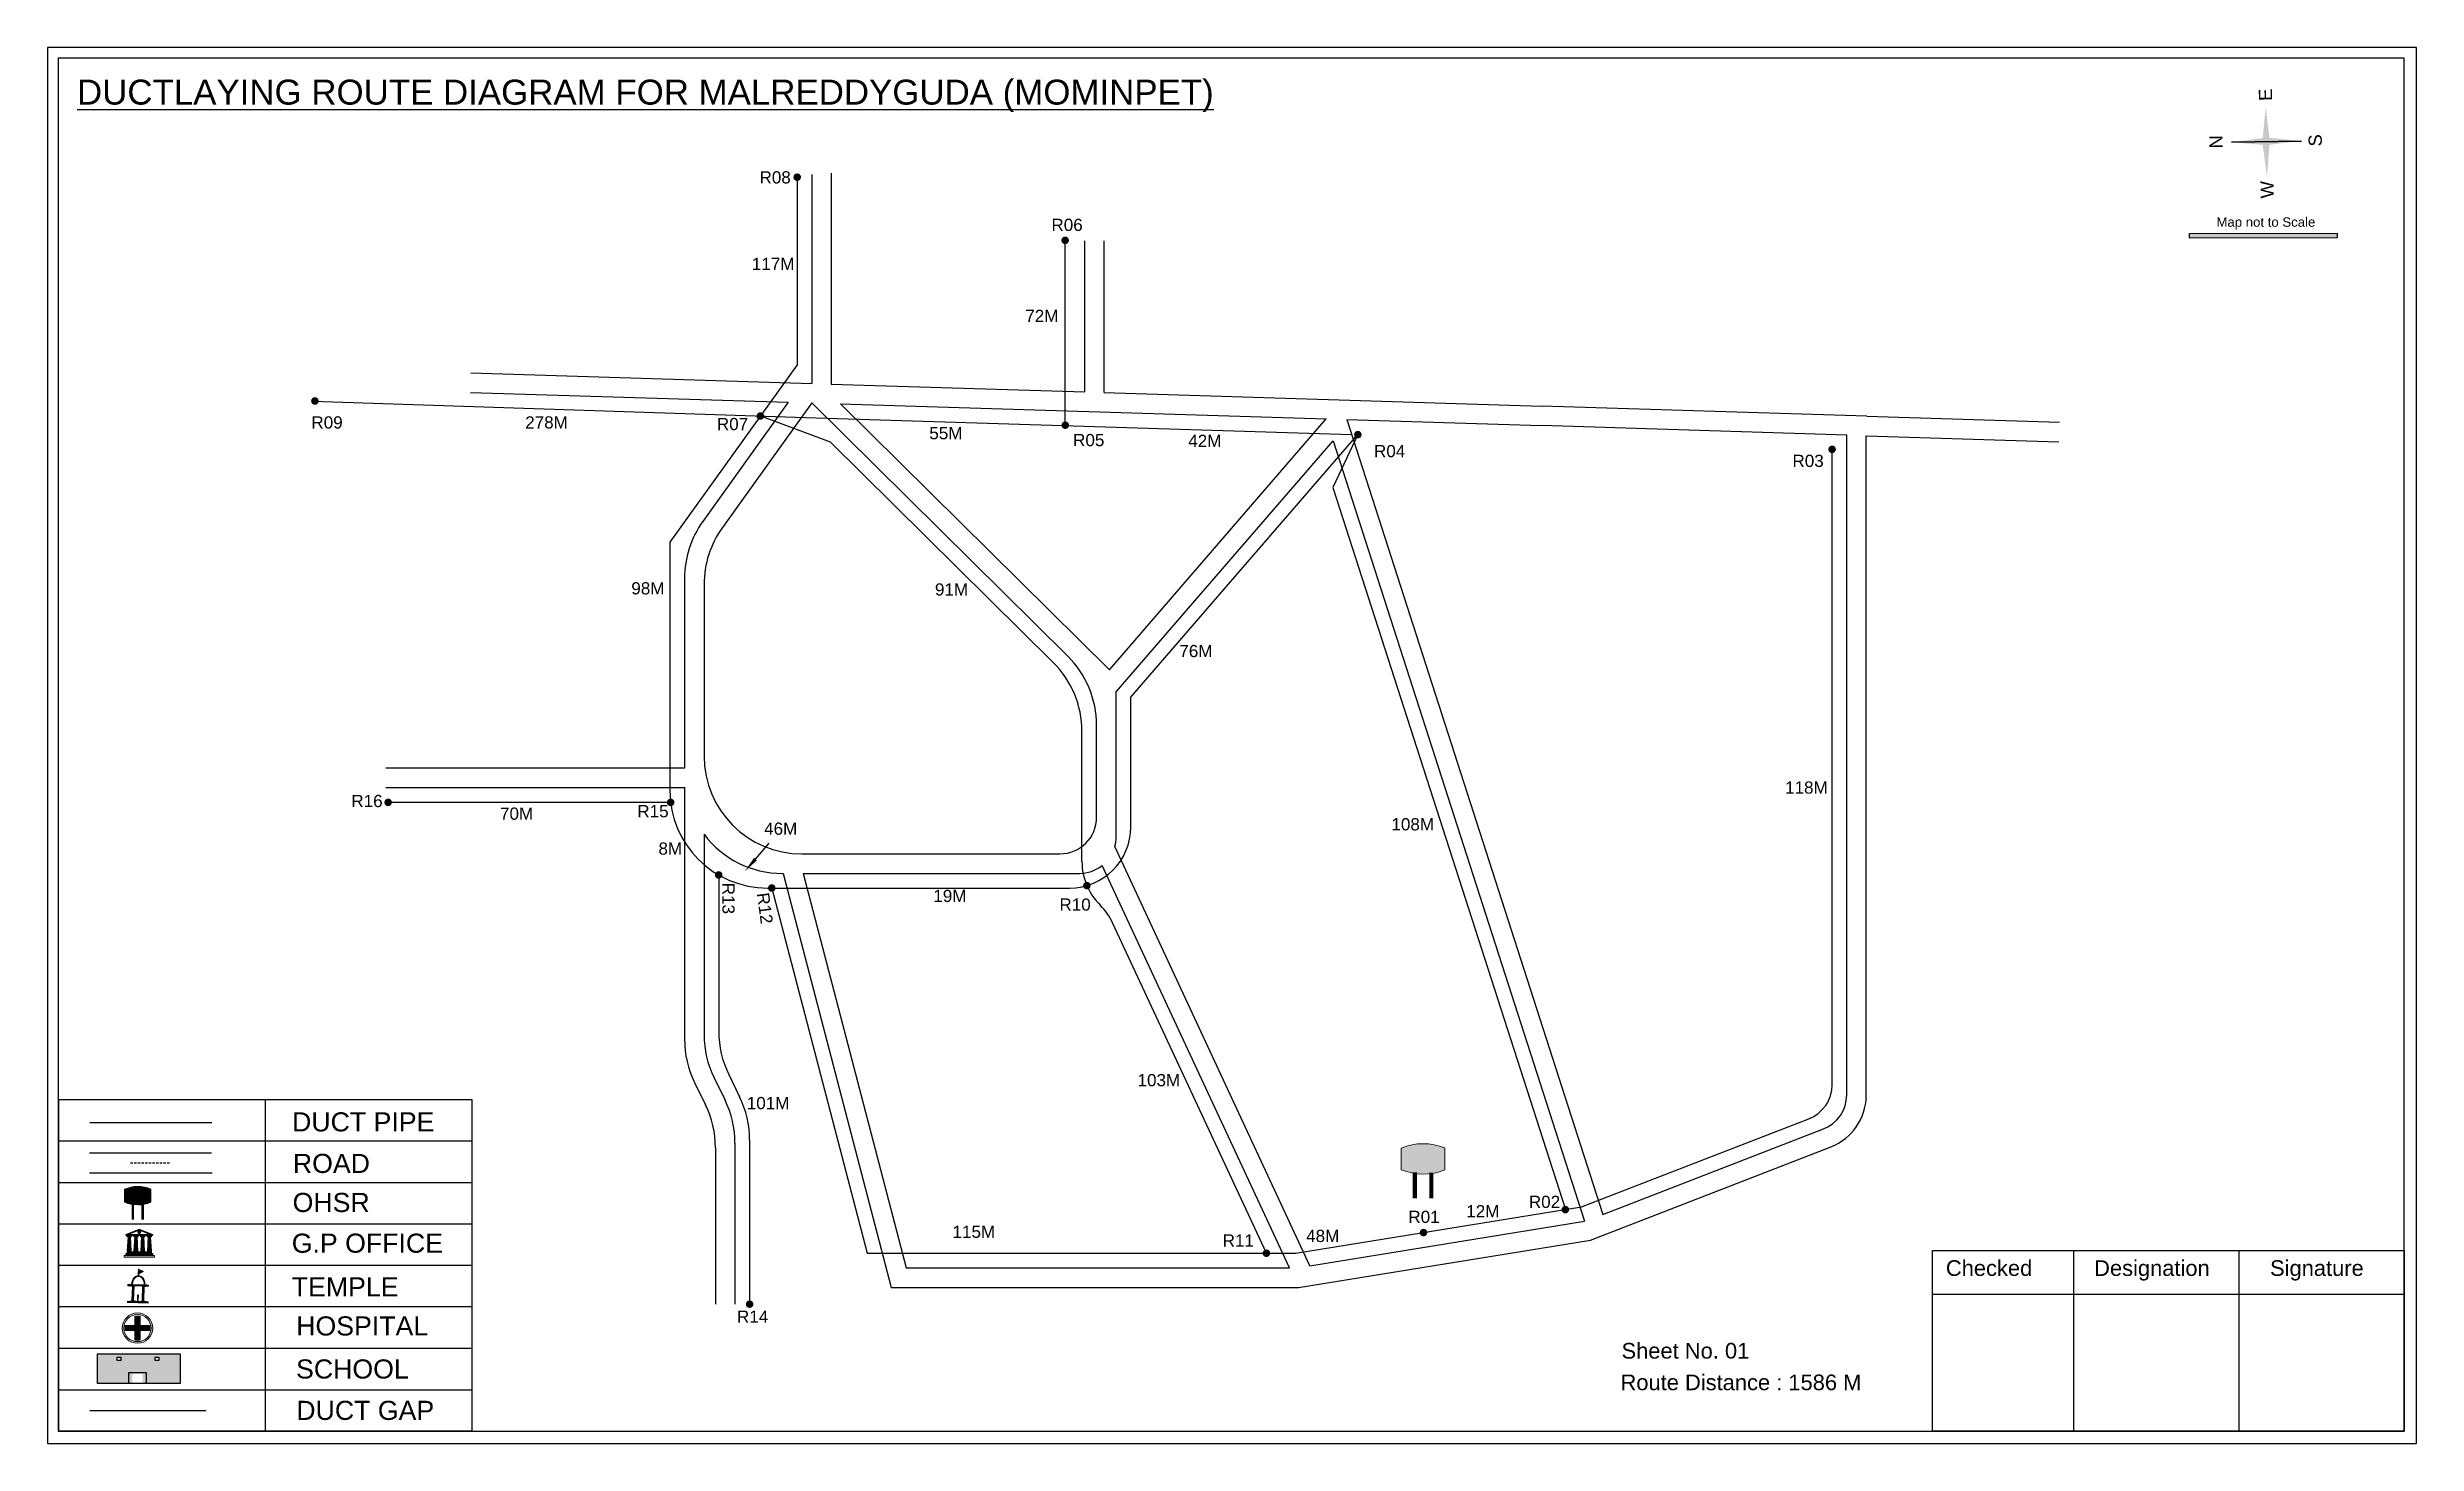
# Model space of a CAD drawing. Header units: inches. Extents: x 438 to 7089, y 302 to 873.
# Drawn here: x 2180 to 3151, y 302 to 873 of the extents above; entities that cross this region are included whole.
import ezdxf

# ---------------------------------------------------------------- set-up
doc = ezdxf.new("R2010")
doc.units = ezdxf.units.IN
doc.header["$MEASUREMENT"] = 0
doc.linetypes.add('DASHEDX2', pattern=[1.5, 1, -0.5])
for name, color, linetype in [('LANDMARK', 7, 'Continuous'), ('OHT', 7, 'Continuous'), ('pipe', 5, 'Continuous')]:
    doc.layers.add(name, color=color, linetype=linetype)
doc.styles.get("Standard").update_dxf_attribs({"font": 'arial.ttf'})

msp = doc.modelspace()

# ---------------------------------------------------------------- texts
at = {"color": 242, "true_color": 0xcd2027}
msp.add_text('%%UDUCTLAYING ROUTE DIAGRAM FOR MALREDDYGUDA (MOMINPET)', height=10.2188, dxfattribs=at).set_placement((2192.63, 849.82))
for s, height, rotation, p in [('E', 5.4, 91.00631, (3091.59, 851.35)), ('N', 5.4, 91.00631, (3071.33, 831.89)), ('S', 5.4, 91.00631, (3111.97, 832.7)), ('W', 5.4, 91.00631, (3092.29, 811.46)), ('R13', 5, 270, (2456.93, 531.19)), ('R12', 5, 277.50475, (2471.04, 526.8))]:
    msp.add_text(s, height=height, rotation=rotation).set_placement(p)
for s, height, p in [('R08', 5, (2472.13, 817.52)), ('R06', 5, (2591.68, 798.08)), ('Map not to Scale', 3.8612, (3068.79, 799.8)), ('117M', 5, (2468.98, 782.08)), ('72M', 5, (2580.97, 760.8)), ('R09', 5, (2288.62, 717.18)), ('278M', 5, (2376.17, 717.19)), ('R07', 5, (2454.67, 716.51)), ('55M', 5, (2541.67, 712.78)), ('R05', 5, (2600.55, 709.96)), ('42M', 5, (2647.71, 709.62)), ('R04', 5, (2723.77, 705.44)), ('R03', 5, (2895.15, 701.45)), ('98M', 5, (2419.63, 649.26)), ('91M', 5, (2543.98, 648.79)), ('76M', 5, (2644.06, 623.58)), ('118M', 5, (2892.12, 567.68)), ('R16', 5, (2304.98, 562.18)), ('R15', 5, (2422.09, 557.99)), ('70M', 5, (2365.86, 557)), ('46M', 5, (2474.02, 550.84)), ('108M', 5, (2730.91, 552.64)), ('8M', 5, (2430.74, 542.69)), ('19M', 5, (2543.31, 523.3)), ('R10', 5, (2594.96, 519.77)), ('103M', 5, (2626.94, 447.87)), ('DUCT PIPE', 7.824, (2280.7, 429.37)), ('101M', 5, (2466.91, 438.48)), ('ROAD ', 7.824, (2281.03, 412.36)), ('OHSR', 7.824, (2280.93, 396.37)), ('12M', 5, (2761.54, 394.18)), ('R02', 5, (2787.2, 398.03)), ('115M', 5, (2551.17, 385.79)), ('48M', 5, (2695.99, 384.09)), ('R01', 5, (2737.86, 391.9)), ('G.P OFFICE', 7.824, (2280.57, 379.7)), ('R11', 5, (2661.8, 382.21)), ('TEMPLE', 7.824, (2280.57, 361.82)), ('Checked', 6.416, (2957.98, 370.21)), ('Designation', 6.4157, (3018.69, 370.21)), ('Signature', 6.416, (3090.74, 370.21)), ('HOSPITAL', 7.824, (2282.39, 345.81)), ('R14', 5, (2462.91, 351.02)), ('Sheet No. 01', 6.4157, (2825.15, 336.35)), ('SCHOOL', 7.824, (2282.33, 328.19)), ('Route Distance : 1586 M', 6.4157, (2824.74, 323.41)), ('DUCT GAP', 7.824, (2282.44, 311.24))]:
    msp.add_text(s, height=height).set_placement(p)

# ---------------------------------------------------------------- blocks, each defined once
blk = doc.blocks.new('OHT')
at = {"linetype": 'Continuous', "lineweight": 0, "true_color": 0x0ffffc}
blk.add_hatch(color=4, dxfattribs=at).paths.add_polyline_path([(0.012, 1), (0, 1, 0.101323), (-0.4, 0.916), (-0.4, 0.525, 0.194075), (0.399, 0.521), (0.399, 0.921, 0.097877)])
at = {"color": 4, "linetype": 'Continuous', "lineweight": 0, "true_color": 0x0ffffc, "flags": 128}
for points in [[(-0.4, 0.525), (-0.4, 0.916)], [(0.399, 0.521), (0.399, 0.921)]]:
    blk.add_lwpolyline(points, dxfattribs=at)
at = {"color": 4, "linetype": 'Continuous', "lineweight": 0, "true_color": 0x0ffffc, "const_width": 0.075, "flags": 128}
for points in [[(-0.15, 0), (-0.15, 0.475)], [(0.15, 0), (0.15, 0.473)]]:
    blk.add_lwpolyline(points, dxfattribs=at)
at = {"color": 4, "linetype": 'Continuous', "lineweight": 0, "true_color": 0x0ffffc}
for centre, radius, start, end in [((0.006, -0.019), 1.019, 67.3109, 113.4711), ((0.004, 1.513), 1.068, 247.7682, 291.7007)]:
    blk.add_arc(centre, radius, start, end, dxfattribs=at)
blk = doc.blocks.new('Government_Office')
at = {"linetype": 'Continuous', "lineweight": 0, "true_color": 0xff0000}
h = blk.add_hatch(color=1, dxfattribs=at)
h.paths.add_polyline_path([(0.44, 0.72), (0.45, 0.75), (0, 0.93), (-0.45, 0.75), (-0.44, 0.72)])
h.paths.add_polyline_path([(0.355, 0.75), (-0.355, 0.75), (0, 0.9)], flags=16)
h.paths.add_polyline_path([(0, 0.778, -1), (0, 0.872, -1)], flags=0)
h = blk.add_hatch(color=1, dxfattribs=at)
edge = h.paths.add_edge_path()
edge.add_arc((0, 0.825), 0.0467, 90, 270)
edge.add_arc((0, 0.825), 0.0467, 270, 450)
for points in [[(-0.5, 0.05), (0.5, 0.05), (0.5, 0), (-0.5, 0)], [(-0.45, 0.075), (-0.45, 0.12), (0.45, 0.12), (0.45, 0.075)], [(-0.4, 0.14), (-0.4, 0.18), (0.4, 0.18), (0.4, 0.14)]]:
    blk.add_hatch(color=1, dxfattribs=at).paths.add_polyline_path(points)
h = blk.add_hatch(color=1, dxfattribs=at)
edge = h.paths.add_edge_path()
edge.add_line((-0.27, 0.195), (-0.295, 0.675))
edge.add_line((-0.295, 0.675), (-0.29, 0.675))
edge.add_arc((-0.278, 0.688), 0.0176, 225.30401, 441.56588)
edge.add_line((-0.275, 0.705), (-0.395, 0.705))
edge.add_arc((-0.392, 0.688), 0.0176, 98.43412, 314.69599)
edge.add_line((-0.38, 0.675), (-0.375, 0.675))
edge.add_line((-0.375, 0.675), (-0.4, 0.195))
edge.add_line((-0.4, 0.195), (-0.27, 0.195))
h = blk.add_hatch(color=1, dxfattribs=at)
edge = h.paths.add_edge_path()
edge.add_line((-0.047, 0.195), (-0.072, 0.675))
edge.add_line((-0.072, 0.675), (-0.067, 0.675))
edge.add_arc((-0.054, 0.688), 0.0176, 225.30401, 441.56588)
edge.add_line((-0.052, 0.705), (-0.172, 0.705))
edge.add_arc((-0.169, 0.688), 0.0176, 98.43412, 314.69599)
edge.add_line((-0.157, 0.675), (-0.152, 0.675))
edge.add_line((-0.152, 0.675), (-0.177, 0.195))
edge.add_line((-0.177, 0.195), (-0.047, 0.195))
h = blk.add_hatch(color=1, dxfattribs=at)
edge = h.paths.add_edge_path()
edge.add_line((0.177, 0.195), (0.152, 0.675))
edge.add_line((0.152, 0.675), (0.157, 0.675))
edge.add_arc((0.169, 0.688), 0.0176, 225.30401, 441.56588)
edge.add_line((0.172, 0.705), (0.052, 0.705))
edge.add_arc((0.054, 0.688), 0.0176, 98.43412, 314.69599)
edge.add_line((0.067, 0.675), (0.072, 0.675))
edge.add_line((0.072, 0.675), (0.047, 0.195))
edge.add_line((0.047, 0.195), (0.177, 0.195))
h = blk.add_hatch(color=1, dxfattribs=at)
edge = h.paths.add_edge_path()
edge.add_line((0.4, 0.195), (0.375, 0.675))
edge.add_line((0.375, 0.675), (0.38, 0.675))
edge.add_arc((0.392, 0.688), 0.0176, 225.30401, 441.56588)
edge.add_line((0.395, 0.705), (0.275, 0.705))
edge.add_arc((0.278, 0.688), 0.0176, 98.43412, 314.69599)
edge.add_line((0.29, 0.675), (0.295, 0.675))
edge.add_line((0.295, 0.675), (0.27, 0.195))
edge.add_line((0.27, 0.195), (0.4, 0.195))
at = {"color": 1, "linetype": 'Continuous', "lineweight": 0, "true_color": 0xff0000, "flags": 128}
for points in [[(-0.45, 0.75), (-0.44, 0.72), (0.44, 0.72), (0.45, 0.75), (0, 0.93)], [(-0.355, 0.75), (0.355, 0.75), (0, 0.9)], [(-0.5, 0.05), (0.5, 0.05), (0.5, 0), (-0.5, 0)], [(-0.45, 0.075), (-0.45, 0.12), (0.45, 0.12), (0.45, 0.075)], [(-0.4, 0.14), (-0.4, 0.18), (0.4, 0.18), (0.4, 0.14)]]:
    blk.add_lwpolyline(points, close=True, dxfattribs=at)
for points in [[(0, 0.872, 1), (0, 0.778, 1)], [(-0.27, 0.195), (-0.295, 0.675), (-0.29, 0.675, 1.379694), (-0.275, 0.705), (-0.395, 0.705, 1.379694), (-0.38, 0.675), (-0.375, 0.675), (-0.4, 0.195)], [(-0.047, 0.195), (-0.072, 0.675), (-0.067, 0.675, 1.379694), (-0.052, 0.705), (-0.172, 0.705, 1.379694), (-0.157, 0.675), (-0.152, 0.675), (-0.177, 0.195)], [(0.177, 0.195), (0.152, 0.675), (0.157, 0.675, 1.379694), (0.172, 0.705), (0.052, 0.705, 1.379694), (0.067, 0.675), (0.072, 0.675), (0.047, 0.195)], [(0.4, 0.195), (0.375, 0.675), (0.38, 0.675, 1.379694), (0.395, 0.705), (0.275, 0.705, 1.379694), (0.29, 0.675), (0.295, 0.675), (0.27, 0.195)]]:
    blk.add_lwpolyline(points, format="xyb", close=True, dxfattribs=at)
blk = doc.blocks.new('Temple')
at = {"linetype": 'Continuous', "lineweight": 0, "true_color": 0xff0000}
h = blk.add_hatch(color=1, dxfattribs=at)
edge = h.paths.add_edge_path()
edge.add_line((0.175, 0.49), (0.225, 0.49))
edge.add_line((0.225, 0.49), (0.225, 0.497))
edge.add_line((0.225, 0.497), (0.307, 0.497))
edge.add_line((0.307, 0.497), (0.307, 0.533))
edge.add_line((0.307, 0.533), (0.257, 0.533))
edge.add_line((0.257, 0.533), (0.257, 0.54))
edge.add_line((0.257, 0.54), (0.2, 0.54))
edge.add_spline(control_points=[(0.2, 0.54), (0.2, 0.589), (0.19, 0.638), (0.142, 0.743), (0.092, 0.79), (0.027, 0.805), (0.02, 0.806), (0.012, 0.806)], knot_values=[4.712389, 4.712389, 4.712389, 4.712389, 5.278166, 5.278166, 6.117402, 6.117402, 6.223801, 6.223801, 6.223801, 6.223801], degree=3, periodic=0)
edge.add_line((0.012, 0.806), (0.012, 0.79))
edge.add_line((0.012, 0.79), (-0.012, 0.79))
edge.add_line((-0.012, 0.79), (-0.012, 0.806))
edge.add_spline(control_points=[(-0.012, 0.806), (-0.055, 0.802), (-0.096, 0.781), (-0.171, 0.699), (-0.197, 0.628), (-0.2, 0.55), (-0.2, 0.545), (-0.2, 0.54)], knot_values=[6.343965, 6.343965, 6.343965, 6.343965, 6.956638, 6.956638, 7.795874, 7.795874, 7.853982, 7.853982, 7.853982, 7.853982], degree=3, periodic=0)
edge.add_line((-0.2, 0.54), (-0.257, 0.54))
edge.add_line((-0.257, 0.54), (-0.257, 0.533))
edge.add_line((-0.257, 0.533), (-0.307, 0.533))
edge.add_line((-0.307, 0.533), (-0.307, 0.497))
edge.add_line((-0.307, 0.497), (-0.225, 0.497))
edge.add_line((-0.225, 0.497), (-0.225, 0.49))
edge.add_line((-0.225, 0.49), (-0.175, 0.49))
edge.add_line((-0.175, 0.49), (-0.175, 0.07))
edge.add_arc((-0.205, 0.07), 0.03, -90, 0, ccw=False)
edge.add_line((-0.205, 0.04), (-0.257, 0.04))
edge.add_line((-0.257, 0.04), (-0.257, 0.033))
edge.add_line((-0.257, 0.033), (-0.307, 0.033))
edge.add_line((-0.307, 0.033), (-0.307, 0))
edge.add_line((-0.307, 0), (0.307, 0))
edge.add_line((0.307, 0), (0.307, 0.033))
edge.add_line((0.307, 0.033), (0.257, 0.033))
edge.add_line((0.257, 0.033), (0.257, 0.04))
edge.add_line((0.257, 0.04), (0.205, 0.04))
edge.add_arc((0.205, 0.07), 0.03, 180, 270, ccw=False)
edge.add_line((0.175, 0.07), (0.175, 0.49))
h.paths.add_polyline_path([(0.125, 0.07, -0.414214), (0.095, 0.04), (0.05, 0.04), (0.05, 0.033), (-0.05, 0.033), (-0.05, 0.04), (-0.095, 0.04, -0.414214), (-0.125, 0.07), (-0.125, 0.497), (0.125, 0.497)], flags=16)
edge = h.paths.add_edge_path(flags=16)
edge.add_ellipse((0, 0.54), major_axis=(0, 0.242), ratio=0.722808, start_angle=270, end_angle=450, ccw=False)
edge.add_line((0.175, 0.54), (-0.175, 0.54))
h.paths.add_polyline_path([(0.012, 0.23), (0.012, 0.07), (-0.012, 0.07), (-0.012, 0.23)], flags=0)
h = blk.add_hatch(color=1, dxfattribs=at)
edge = h.paths.add_edge_path()
edge.add_line((0.012, 0.857), (0, 0.85))
edge.add_line((0, 0.85), (-0.003, 0.925))
edge.add_line((-0.003, 0.925), (-0.012, 0.925))
edge.add_line((-0.012, 0.925), (-0.012, 0.806))
edge.add_spline(control_points=[(-0.012, 0.806), (-0.004, 0.807), (0.004, 0.807), (0.012, 0.806)], knot_values=[6.223801, 6.223801, 6.223801, 6.223801, 6.343965, 6.343965, 6.343965, 6.343965], degree=3, periodic=0)
edge.add_line((0.012, 0.806), (0.012, 0.857))
h = blk.add_hatch(color=1, dxfattribs=at)
edge = h.paths.add_edge_path()
edge.add_line((0.012, 0.79), (0.012, 0.806))
edge.add_spline(control_points=[(0.012, 0.806), (0.004, 0.807), (-0.004, 0.807), (-0.012, 0.806)], knot_values=[6.223801, 6.223801, 6.223801, 6.223801, 6.343965, 6.343965, 6.343965, 6.343965], degree=3, periodic=0)
edge.add_line((-0.012, 0.806), (-0.012, 0.79))
edge.add_line((-0.012, 0.79), (0.012, 0.79))
at = {"linetype": 'Continuous', "lineweight": 0, "true_color": 0xe66000}
blk.add_hatch(color=32, dxfattribs=at).paths.add_polyline_path([(-0.006, 1), (0.147, 0.931), (0, 0.85)])
at = {"color": 1, "linetype": 'Continuous', "lineweight": 0, "true_color": 0xff0000, "flags": 128}
for points in [[(0.012, 0.925), (-0.012, 0.925), (-0.012, 0.79), (0.012, 0.79)], [(0.012, 0.23), (-0.012, 0.23), (-0.012, 0.07), (0.012, 0.07)]]:
    blk.add_lwpolyline(points, close=True, dxfattribs=at)
at = {"color": 32, "linetype": 'Continuous', "lineweight": 0, "true_color": 0xe66000, "flags": 128}
blk.add_lwpolyline([(-0.006, 1), (0.147, 0.931), (0, 0.85), (-0.006, 1)], dxfattribs=at)
at = {"color": 1, "linetype": 'Continuous', "lineweight": 0, "true_color": 0xff0000, "flags": 128}
blk.add_lwpolyline([(0.2, 0.54), (0.257, 0.54), (0.257, 0.533), (0.307, 0.533), (0.307, 0.497), (0.225, 0.497), (0.225, 0.49), (0.175, 0.49), (0.175, 0.07, 0.414214), (0.205, 0.04), (0.257, 0.04), (0.257, 0.033), (0.307, 0.033), (0.307, 0), (-0.307, 0), (-0.307, 0.033), (-0.257, 0.033), (-0.257, 0.04), (-0.205, 0.04, 0.414214), (-0.175, 0.07), (-0.175, 0.49), (-0.225, 0.49), (-0.225, 0.497), (-0.307, 0.497), (-0.307, 0.533), (-0.257, 0.533), (-0.257, 0.54), (-0.2, 0.54)], format="xyb", dxfattribs=at)
blk.add_lwpolyline([(-0.175, 0.54), (0.175, 0.54)], dxfattribs=at)
blk.add_lwpolyline([(0.125, 0.497), (0.125, 0.07, -0.414214), (0.095, 0.04), (0.05, 0.04), (0.05, 0.033), (-0.05, 0.033), (-0.05, 0.04), (-0.095, 0.04, -0.414214), (-0.125, 0.07), (-0.125, 0.497)], format="xyb", close=True, dxfattribs=at)
at = {"color": 1, "linetype": 'Continuous', "lineweight": 0, "true_color": 0xff0000}
blk.add_ellipse((0, 0.54), major_axis=(0, 0.242), ratio=0.722808, start_param=4.712389, end_param=7.853982, dxfattribs=at)
blk.add_open_spline([(0.2, 0.54), (0.2, 0.589), (0.19, 0.638), (0.142, 0.743), (0.092, 0.79), (-0.023, 0.816), (-0.085, 0.794), (-0.171, 0.699), (-0.197, 0.628), (-0.2, 0.55), (-0.2, 0.545), (-0.2, 0.54)], degree=3, knots=[4.712389, 4.712389, 4.712389, 4.712389, 5.278166, 5.278166, 6.117402, 6.117402, 6.956638, 6.956638, 7.795874, 7.795874, 7.853982, 7.853982, 7.853982, 7.853982], dxfattribs=at)
blk = doc.blocks.new('*U5')
at = {"color": 0, "linetype": 'DASHEDX2', "transparency": 16777216}
blk.add_line((-8.22, 0), (8.01, 0), dxfattribs=at)
blk = doc.blocks.new('Hospital')
at = {"linetype": 'Continuous', "lineweight": 0, "true_color": 0x000000}
h = blk.add_hatch(color=18, dxfattribs=at)
h.paths.add_polyline_path([(-0.5, 0, 1), (0.5, 0, 1)])
h.paths.add_polyline_path([(0.446, 0, -1), (-0.446, 0, -1)], flags=16)
at = {"linetype": 'Continuous', "true_color": 0xff0000}
blk.add_hatch(color=1, dxfattribs=at).paths.add_polyline_path([(-0.394, 0.08), (-0.08, 0.08), (-0.08, 0.394), (0.08, 0.394), (0.08, 0.08), (0.394, 0.08), (0.394, -0.08), (0.08, -0.08), (0.08, -0.394), (-0.08, -0.394), (-0.08, -0.08), (-0.394, -0.08)])
at = {"color": 1, "linetype": 'Continuous', "true_color": 0xff0000, "flags": 128}
blk.add_lwpolyline([(-0.394, 0.08), (-0.08, 0.08), (-0.08, 0.394), (0.08, 0.394), (0.08, 0.08), (0.394, 0.08), (0.394, -0.08), (0.08, -0.08), (0.08, -0.394), (-0.08, -0.394), (-0.08, -0.08), (-0.394, -0.08)], close=True, dxfattribs=at)
at = {"color": 18, "linetype": 'Continuous', "lineweight": 0, "true_color": 0x000000}
for radius in [0.5, 0.446]:
    blk.add_circle((0, 0), radius, dxfattribs=at)

# ---------------------------------------------------------------- hatches: boundary and pattern name
at = {"ltscale": 0.5}
h = msp.add_hatch(color=5, dxfattribs=at)
h.dxf.hatch_style = 1
h.paths.add_polyline_path([(2489.12, 820.1, 1), (2486, 820.1, 1)])
h = msp.add_hatch(color=5, dxfattribs=at)
h.dxf.hatch_style = 1
h.paths.add_polyline_path([(2598.85, 794.25, 1), (2595.73, 794.25, 1)])
at = {"true_color": 0x0093dd}
h = msp.add_hatch(color=142, dxfattribs=at)
h.dxf.hatch_style = 1
h.paths.add_polyline_path([(3057.7, 797.07), (3057.7, 795.06), (3118.2, 795.2), (3118.2, 797.21)])
at = {"ltscale": 0.5}
h = msp.add_hatch(color=5, dxfattribs=at)
h.dxf.hatch_style = 1
h.paths.add_polyline_path([(2291.62, 728.46, 1), (2288.5, 728.46, 1)])
h = msp.add_hatch(color=5, dxfattribs=at)
h.dxf.hatch_style = 1
h.paths.add_polyline_path([(2474.02, 722.29, 1), (2470.9, 722.29, 1)])
h = msp.add_hatch(color=5, dxfattribs=at)
h.dxf.hatch_style = 1
h.paths.add_polyline_path([(2598.91, 718.54, 1), (2595.8, 718.54, 1)])
h = msp.add_hatch(color=5, dxfattribs=at)
h.dxf.hatch_style = 1
h.paths.add_polyline_path([(2718.72, 714.69, 1), (2715.6, 714.69, 1)])
h = msp.add_hatch(color=5, dxfattribs=at)
h.dxf.hatch_style = 1
h.paths.add_polyline_path([(2912.94, 708.66, 1), (2909.82, 708.66, 1)])
h = msp.add_hatch(color=5, dxfattribs=at)
h.dxf.hatch_style = 1
h.paths.add_polyline_path([(2321.61, 564.09, 1), (2318.49, 564.09, 1)])
h = msp.add_hatch(color=5, dxfattribs=at)
h.dxf.hatch_style = 1
h.paths.add_polyline_path([(2437.29, 564.09, 1), (2434.17, 564.09, 1)])
h = msp.add_hatch(color=5, dxfattribs=at)
h.dxf.hatch_style = 1
h.paths.add_polyline_path([(2456.98, 534.39, 1), (2453.86, 534.39, 1)])
h = msp.add_hatch(color=5, dxfattribs=at)
h.dxf.hatch_style = 1
h.paths.add_polyline_path([(2478.7, 529.03, 1), (2475.59, 529.03, 1)])
h = msp.add_hatch(color=5, dxfattribs=at)
h.dxf.hatch_style = 1
h.paths.add_polyline_path([(2607.74, 530.03, 1), (2604.62, 530.03, 1)])
h = msp.add_hatch(color=5, dxfattribs=at)
h.dxf.hatch_style = 1
h.paths.add_polyline_path([(2803.71, 397.36, 1), (2800.59, 397.36, 1)])
h = msp.add_hatch(color=5, dxfattribs=at)
h.dxf.hatch_style = 1
h.paths.add_polyline_path([(2745.62, 387.96, 1), (2742.51, 387.96, 1)])
h = msp.add_hatch(color=5, dxfattribs=at)
h.dxf.hatch_style = 1
h.paths.add_polyline_path([(2681.27, 379.49, 1), (2678.15, 379.49, 1)])
h = msp.add_hatch(color=5, dxfattribs=at)
h.dxf.hatch_style = 1
h.paths.add_polyline_path([(2469.65, 358.63, 1), (2466.54, 358.63, 1)])
at = {"true_color": 0xc8c92d}
h = msp.add_hatch(color=52, dxfattribs=at)
h.dxf.hatch_style = 1
h.paths.add_polyline_path([(2207.71, 338.26), (2200.99, 338.26), (2200.99, 326.17), (2207.71, 326.17)])
h.paths.add_polyline_path([(2234.79, 338.26), (2228.07, 338.26), (2228.07, 326.17), (2234.79, 326.17)])
at = {"true_color": 0x293189}
h = msp.add_hatch(color=177, dxfattribs=at)
h.dxf.hatch_style = 1
h.paths.add_polyline_path([(2228.07, 338.26), (2207.71, 338.26), (2207.71, 326.17), (2215.35, 326.17), (2215.35, 330.13), (2219.55, 330.13), (2219.55, 326.17), (2228.07, 326.17)])
h.paths.add_polyline_path([(2210.61, 335.56), (2209.12, 335.56), (2209.12, 336.94), (2210.61, 336.94)], flags=16)
h.paths.add_polyline_path([(2224.65, 335.56), (2224.65, 336.94), (2226.15, 336.94), (2226.15, 335.56)], flags=16)

# ---------------------------------------------------------------- linework, layer by layer
for p, q in [((3103.55, 834.9), (3074.89, 834.4)), ((3074.89, 834.4), (3103.55, 834.9)), ((3103.55, 834.9), (3074.89, 834.4)), ((3089.25, 834.65), (3103.55, 834.9)), ((2493.53, 821.19), (2493.53, 735.64)), ((2501.53, 821.76), (2501.53, 735.39)), ((2353.97, 739.97), (2493.53, 735.64)), ((2353.73, 731.98), (2483.9, 727.94)), ((2483.9, 727.94), (2448.92, 679.18)), ((2487.53, 735.83), (2487.53, 735.64)), ((2501.53, 735.39), (2605.31, 732.17)), ((2613.31, 731.92), (2792.56, 726.36)), ((2493.53, 727.64), (2456.92, 676.6)), ((2598.3, 624.08), (2493.53, 727.64)), ((2505.28, 727.27), (2704.19, 721.1)), ((2615.42, 618.4), (2505.28, 727.27)), ((2615.42, 618.4), (2704.19, 721.1)), ((2712.68, 720.83), (2792.32, 718.36)), ((2712.68, 720.83), (2817.5, 395.38)), ((2917.38, 714.48), (2792.32, 718.36)), ((2925.63, 722.23), (2792.56, 726.36)), ((2925.63, 722.23), (3004.47, 719.78)), ((2618.18, 609.36), (2707.06, 712.18)), ((2707.06, 712.18), (2810.01, 392.56)), ((2917.38, 444.38), (2917.38, 714.48)), ((2925.38, 443.72), (2925.38, 714.23)), ((2925.38, 714.23), (3004.23, 711.78)), ((2441.42, 655.86), (2441.42, 578.09)), ((2449.42, 653.29), (2449.42, 583.03)), ((2618.18, 550.03), (2618.18, 609.36)), ((2610.18, 558.03), (2610.18, 595.63)), ((2441.42, 578.09), (2319.04, 578.09)), ((2441.73, 570.09), (2319.04, 570.09)), ((2441.42, 570.09), (2441.42, 543.03)), ((2449.42, 551.03), (2449.42, 468.94)), ((2470.45, 540.84), (2476.14, 547.36)), ((2697.55, 374.35), (2617.62, 545.99)), ((2441.42, 543.03), (2441.42, 467.09)), ((2481.42, 535.03), (2481.78, 535.03)), ((2481.78, 535.03), (2526.03, 365.49)), ((2489.42, 543.03), (2595.18, 543.03)), ((2490.05, 535.03), (2603.18, 535.03)), ((2490.05, 535.03), (2532.21, 373.49)), ((2689.12, 373.49), (2612.42, 538.22)), ((2445.51, 449.47), (2450, 440.31)), ((2453.51, 451.33), (2458, 442.17)), ((2184.99, 442.28), (2184.99, 307.98)), ((2269.75, 442.28), (2269.75, 306.66)), ((2817.5, 395.38), (2907.81, 430.39)), ((2354.51, 425.33), (2184.99, 425.33)), ((2197.69, 420.65), (2247.7, 420.65)), ((2454.09, 422.69), (2454.09, 358.63)), ((2462.09, 424.55), (2462.09, 358.63)), ((2812.49, 384.85), (2911.31, 423.17)), ((2354.51, 408.38), (2184.99, 408.38)), ((2197.69, 412.45), (2247.96, 412.45)), ((2354.51, 391.42), (2184.99, 391.42)), ((2697.55, 374.35), (2810.01, 392.56)), ((2692.85, 365.49), (2812.49, 384.85)), ((2354.51, 374.47), (2184.99, 374.47)), ((2532.21, 373.49), (2689.12, 373.49)), ((2526.03, 365.49), (2692.85, 365.49)), ((2354.51, 357.52), (2184.99, 357.52)), ((2184.99, 340.57), (2354.51, 340.57)), ((2184.99, 323.61), (2354.51, 323.61)), ((2184.98, 307.72), (2184.98, 306.67)), ((2184.99, 307.98), (2184.99, 306.66)), ((2354.51, 306.66), (2184.99, 306.66))]:
    msp.add_line(p, q)
at = {"color": 1}
msp.add_line((3074.89, 834.4), (3089.23, 834.65), dxfattribs=at)
at = {"color": 5}
for p, q in [((2472.49, 722.32), (2501.09, 711.73)), ((2717.16, 714.69), (2706.92, 693.05))]:
    msp.add_line(p, q, dxfattribs=at)
at = {"color": 242, "true_color": 0xcd2027}
for p, q in [((3010.18, 380.61), (3010.18, 306.61)), ((3077.98, 380.61), (3077.98, 306.61)), ((2952.45, 362.69), (3145.62, 362.69))]:
    msp.add_line(p, q, dxfattribs=at)
for points in [[(2180.5, 873.24), (2180.5, 301.54), (3150.75, 301.54), (3150.75, 873.24)], [(2184.98, 868.87), (2184.98, 306.67), (3145.62, 306.67), (3145.62, 868.87)], [(2234.87, 338.26), (2234.87, 326.17), (2200.99, 326.17), (2200.99, 338.26)], [(2210.61, 336.94), (2210.61, 335.56), (2209.12, 335.56), (2209.12, 336.94)], [(2224.65, 335.56), (2224.65, 336.94), (2226.15, 336.94), (2226.15, 335.56)]]:
    msp.add_lwpolyline(points, close=True)
at = {"color": 142, "true_color": 0x0093dd}
msp.add_lwpolyline([(3118.21, 795.2), (3057.7, 795.06), (3057.7, 797.07), (3118.2, 797.21), (3118.2, 795.2)], dxfattribs=at)
for points in [[(2354.51, 306.66), (2354.51, 442.28), (2184.99, 442.28)], [(2213.9, 326.17), (2213.9, 330.64), (2221.01, 330.64), (2221.01, 326.17)]]:
    msp.add_lwpolyline(points)
at = {"color": 242, "true_color": 0xcd2027}
msp.add_lwpolyline([(3145.62, 306.61), (2952.45, 306.61), (2952.45, 380.61), (3145.62, 380.61)], close=True, dxfattribs=at)
for centre, radius, start, end in [((2481.42, 655.86), 40, 144.34477, 180), ((2489.42, 653.29), 40, 144.34477, 180), ((2570.18, 595.63), 40, 0, 45.33333), ((2489.42, 583.03), 40, 180, 270), ((2595.18, 558.03), 15, 270, 0), ((2481.42, 575.03), 40, 216.8699, 270), ((2603.18, 550.03), 15, 344.37949, 0), ((2603.18, 550.03), 15, 270, 308.03392), ((2481.42, 467.09), 40, 180, 206.13548), ((2489.42, 468.94), 40, 180, 206.13548), ((2414.09, 422.69), 40, 0, 26.13548), ((2422.09, 424.55), 40, 0, 26.13548), ((2902.38, 444.38), 15, 291.1934, 0), ((2902.38, 444.38), 23.01, 292.83292, 358.36048)]:
    msp.add_arc(centre, radius, start, end)
for points in [[(3090.63, 834.69), (3087.56, 834.63), (3088.97, 848.98)], [(3090.63, 834.69), (3087.56, 834.63), (3088.97, 848.98)], [(3090.64, 834.69), (3087.56, 834.63), (3089.47, 820.32)], [(3090.64, 834.69), (3087.56, 834.63), (3089.47, 820.32)], [(3089.26, 833.24), (3089.2, 836.31), (3103.55, 834.9)], [(3089.26, 833.24), (3089.2, 836.31), (3103.55, 834.9)], [(2471.05, 540.32), (2469.85, 541.36), (2466.13, 535.89)]]:
    msp.add_solid(points)
at = {"color": 1}
msp.add_solid([(3089.26, 833.23), (3089.2, 836.31), (3074.89, 834.4)], dxfattribs=at)
msp.add_solid([(3089.26, 833.23), (3089.2, 836.31), (3074.89, 834.4)], dxfattribs=at)
at = {"layer": 'OHT', "color": 5}
msp.add_line((2197.87, 433.05), (2247.89, 433.05), dxfattribs=at)
at = {"layer": 'OHT', "color": 1}
msp.add_line((2197.87, 315.13), (2245.39, 315.13), dxfattribs=at)
at = {"layer": 'pipe'}
for p, q in [((2487.53, 820.56), (2487.53, 743.29)), ((2597.31, 718.41), (2597.31, 793.99)), ((2487.53, 743.29), (2435.42, 670.65)), ((2289.27, 728.39), (2490.99, 721.71)), ((2490.99, 721.71), (2714.63, 714.77)), ((2592.3, 621.58), (2501.09, 711.73)), ((2624.18, 607.13), (2717.16, 714.69)), ((2911.38, 448.49), (2911.38, 708.66)), ((2706.92, 693.05), (2802.15, 397.36)), ((2435.42, 670.65), (2435.42, 569.03)), ((2624.18, 554.03), (2624.18, 607.13)), ((2604.18, 539.84), (2604.18, 593.13)), ((2435.42, 564.09), (2319.04, 564.09)), ((2455.42, 534.39), (2455.42, 470.34)), ((2475.42, 529.03), (2491.61, 529.03)), ((2477.14, 529.03), (2516.17, 379.49)), ((2490.05, 529.03), (2599.18, 529.03)), ((2679.71, 379.49), (2616.69, 514.83)), ((2459.51, 452.72), (2464, 443.56)), ((2808.8, 398.44), (2901.81, 434.5)), ((2468.09, 425.94), (2468.09, 358.63)), ((2691.72, 379.49), (2808.8, 398.44)), ((2516.17, 379.49), (2691.72, 379.49))]:
    msp.add_line(p, q, dxfattribs=at)
at = {"layer": 'pipe', "color": 0}
for p, q in [((2605.31, 732.17), (2605.31, 793.99)), ((2613.31, 731.92), (2613.31, 793.99))]:
    msp.add_line(p, q, dxfattribs=at)
at = {"layer": 'pipe'}
for centre, radius, start, end in [((2564.18, 593.13), 40, 0, 45.33333), ((2475.42, 569.03), 40, 180, 270), ((2599.18, 554.03), 25, 270, 0), ((2629.21, 539.84), 25.03, 180.01299, 225.85069), ((2594.03, 504.27), 25, 24.96862, 44.78545), ((2495.42, 470.34), 40, 180, 206.13548), ((2896.38, 448.49), 15, 291.1934, 0), ((2428.09, 425.94), 40, 0, 26.13548)]:
    msp.add_arc(centre, radius, start, end, dxfattribs=at)

# ---------------------------------------------------------------- block references
at = {"linetype": 'DASHEDX2'}
msp.add_blockref('*U5', (2222.76, 416.55), dxfattribs=at)
at = {"layer": 'LANDMARK'}
for name, p, xscale, yscale, zscale in [('Government_Office', (2218.14, 377.9), 12.34005102839377, 12.34005102839377, 12.34005102839377), ('Hospital', (2217.39, 348.84), 12.4453149572594, 12.4453149572594, 12.4453149572594)]:
    msp.add_blockref(name, p, dxfattribs=dict(at, xscale=xscale, yscale=yscale, zscale=zscale))
at = {"layer": 'LANDMARK', "xscale": 13.76073263944961, "yscale": 13.76073263944961, "zscale": 13.76073263944961, "rotation": 358.3713438591284}
msp.add_blockref('Temple', (2217.52, 359.23), dxfattribs=at)
at = {"layer": 'OHT'}
for p, xscale, yscale, zscale in [((2743.86, 401.94), 22.41341502807723, 22.41341502807723, 22.41341502807723), ((2217.49, 393.27), 13.57256798922454, 13.57256798922454, 13.57256798922454)]:
    msp.add_blockref('OHT', p, dxfattribs=dict(at, xscale=xscale, yscale=yscale, zscale=zscale))

msp.set_redraw_order([(e.dxf.handle, doc.entitydb.next_handle()) for e in msp.query("TEXT MTEXT ATTDEF DIMENSION ARC_DIMENSION")])  # texts and dimensions are drawn at this point

doc.saveas('drawing.dxf')
